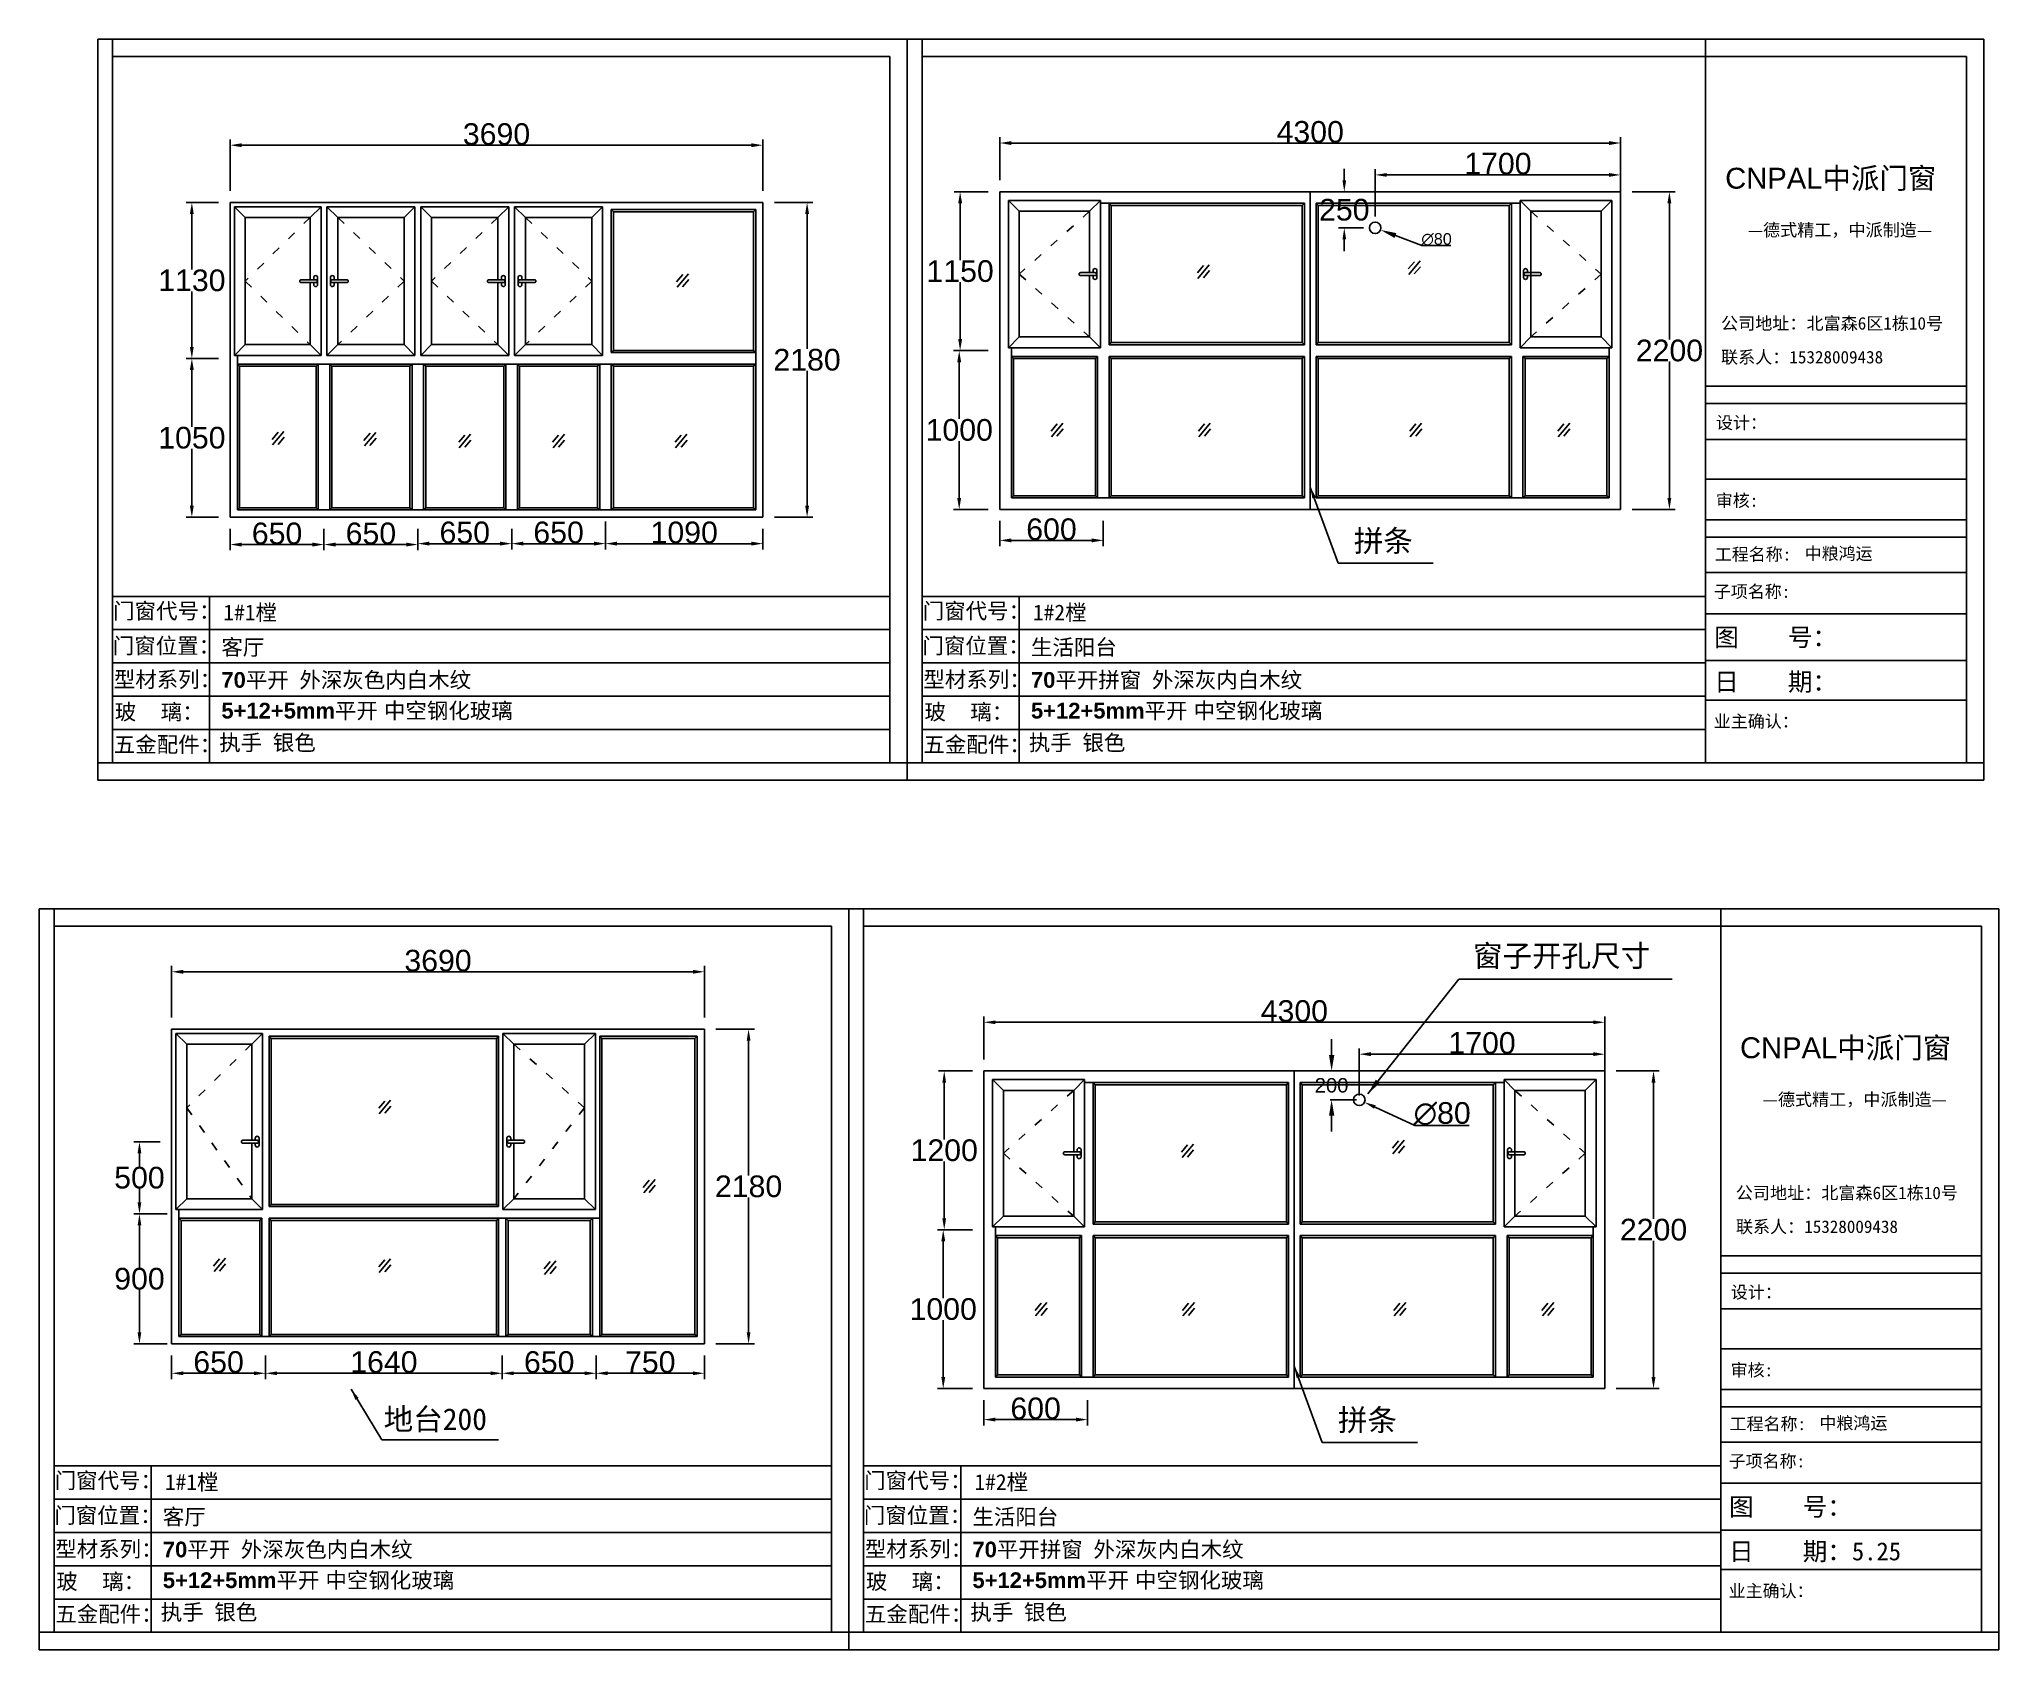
# Model space of a CAD drawing. Header units: inches. Extents: x -138455 to 599497, y -747149 to 13167.
# Drawn here: x 241651 to 255223, y -67881 to -56726 of the extents above; entities that cross this region are included whole.
import ezdxf

# ---------------------------------------------------------------- set-up
doc = ezdxf.new("R2010")
doc.units = ezdxf.units.IN
doc.header["$MEASUREMENT"] = 0
doc.header["$PDMODE"] = 35
doc.header["$PDSIZE"] = -3
doc.linetypes.add('ACAD_ISO03W100', pattern=[30, 12, -18])
doc.layers.add('0 @ 1', color=7, linetype='Continuous')
doc.styles.add('Annotative', font='arialbd.ttf')
doc.styles.add('MtXpl_', font='')
doc.styles.get("Standard").update_dxf_attribs({"font": 'arial.ttf'})
doc.styles.get('MtXpl_').set_extended_font_data('SimSun')
doc.dimstyles.get("Standard").update_dxf_attribs({"dimtxt": 80, "dimasz": 70, "dimexe": 40, "dimexo": 80, "dimgap": 0, "dimtad": 1, "dimtih": 1, "dimtoh": 1, "dimdec": 0, "dimzin": 0, "dimdsep": 46, "dimtxsty": 'Standard', "dimcen": 0.09, "dimadec": 0, "dimazin": 0, "dimtfac": 1, "dimtdec": 0, "dimtofl": 0, "dimtmove": 0, "dimatfit": 3, "dimfxl": 0, "dimtolj": 1, "dimtzin": 0, "dimarcsym": 0})

msp = doc.modelspace()

# ---------------------------------------------------------------- texts
for p in [(253328.2, -57761.2), (253430.8, -63783.7)]:
    msp.add_text('CNPAL', height=144.63).set_placement(p)
at = {"style": 'MtXpl_'}
for s, height, p in [('中派门窗', 144.63, (254001.9, -57761.2)), ('—德式精工，中派制造—', 86.779, (253484.9, -58090.5)), ('公司地址：北富森6区1栋10号', 86.779, (253299.4, -58737.4)), ('联系人：15328009438', 86.779, (253299.4, -58971.5)), ('设计：', 86.24, (253264.6, -59424.9)), ('审核:', 86.24, (253263, -59964)), ('工程名称:', 86.24, (253255.9, -60336.9)), ('中粮鸿运', 86.24, (253878.4, -60331.4)), ('子项名称:', 86.24, (253249.4, -60594.8)), ('图    号：', 124.96, (253252, -60930.4)), ('日    期：', 124.96, (253252, -61239.1)), ('业主确认：', 86.24, (253249.3, -61493.6)), ('中派门窗', 144.63, (254104.6, -63783.7)), ('—德式精工，中派制造—', 86.779, (253587.6, -64113)), ('公司地址：北富森6区1栋10号', 86.779, (253402.1, -64759.9)), ('联系人：15328009438', 86.779, (253402.1, -64994)), ('设计：', 86.24, (253367.2, -65447.4)), ('审核:', 86.24, (253365.7, -65986.5)), ('工程名称:', 86.24, (253358.6, -66359.4)), ('中粮鸿运', 86.24, (253981.1, -66354)), ('子项名称:', 86.24, (253352.1, -66617.3)), ('图    号：', 124.96, (253354.7, -66953)), ('日    期：5.25', 124.962, (253354.7, -67261.6)), ('业主确认：', 86.24, (253352, -67516.1))]:
    msp.add_text(s, height=height, dxfattribs=at).set_placement(p)
at = {"layer": '0 @ 1', "style": 'Annotative'}
for s, p in [('门窗代号：', (242162.8, -60740.5)), ('门窗代号：', (247770.2, -60740.5)), ('门窗位置：', (242160.4, -60981.6)), ('门窗位置：', (247767.9, -60981.6)), ('型材系列：', (242167.3, -61214.8)), ('型材系列：', (247774.7, -61214.8)), ('玻    璃：', (242174.3, -61439.9)), ('玻    璃：', (247781.8, -61439.9)), ('五金配件：', (242167.5, -61665.2)), ('五金配件：', (247774.9, -61665.2)), ('门窗代号：', (241757.4, -66763)), ('门窗代号：', (247364.9, -66763)), ('门窗位置：', (241755.1, -67004.1)), ('门窗位置：', (247362.5, -67004.1)), ('型材系列：', (241761.9, -67237.3)), ('型材系列：', (247369.4, -67237.3)), ('玻    璃：', (241769, -67462.4)), ('玻    璃：', (247376.4, -67462.4)), ('五金配件：', (241762.2, -67687.8)), ('五金配件：', (247369.6, -67687.8))]:
    msp.add_text(s, height=108.96, dxfattribs=at).set_placement(p)
at = {"layer": '0 @ 1', "attachment_point": 1, "style": 'Annotative'}
for s, width, insert, char_height in [('{\\fSimSun|b1|i0|c134|p2;拼条}', 4396.385, (250755.9, -60125.1), 150), ('{\\fSimSun|b1|i0|c134|p2;1#1樘}', 4396.385, (242926.4, -60641.8), 108.956), ('{\\fSimSun|b1|i0|c134|p2;1#2樘}', 4396.385, (248533.9, -60641.8), 108.956), ('{\\fSimSun|b1|i0|c134|p2;客厅}', 4396.385, (242912.3, -60882.9), 108.956), ('{\\fSimSun|b1|i0|c134|p2;生活阳台}', 4396.385, (248519.7, -60882.9), 108.956), ('70{\\fSimSun|b1|i0|c134|p2;平开 外深灰色内白木纹}', 4396.385, (242912.3, -61109.3), 108.956), ('70{\\fSimSun|b1|i0|c134|p2;平开拼窗 外深灰内白木纹}', 4396.385, (248519.7, -61109.3), 108.956), ('5+12+5mm{\\fSimSun|b1|i0|c134|p2;平开} {\\fSimSun|b1|i0|c134|p2;中空钢化玻璃 }', 5972.399, (242912.2, -61322), 108.956), ('5+12+5mm{\\fSimSun|b1|i0|c134|p2;平开} {\\fSimSun|b1|i0|c134|p2;中空钢化玻璃 }', 5972.399, (248519.7, -61322), 108.956), ('{\\fSimSun|b1|i0|c134|p2;执手 银色}', 4396.385, (242897.7, -61543.7), 108.956), ('{\\fSimSun|b1|i0|c134|p2;执手 银色}', 4396.385, (248505.1, -61543.7), 108.956), ('{\\fSimSun|b1|i0|c134|p2;窗子开孔尺寸}', 4396.385, (251581, -62999.5), 150), ('{\\fSimSun|b1|i0|c134|p2;地台200}', 4396.385, (244036.5, -66208.6), 150), ('{\\fSimSun|b1|i0|c134|p2;拼条}', 4396.385, (250645.7, -66214.6), 150), ('{\\fSimSun|b1|i0|c134|p2;1#1樘}', 4396.385, (242521.1, -66664.4), 108.956), ('{\\fSimSun|b1|i0|c134|p2;1#2樘}', 4396.385, (248128.6, -66664.4), 108.956), ('{\\fSimSun|b1|i0|c134|p2;客厅}', 4396.385, (242506.9, -66905.5), 108.956), ('{\\fSimSun|b1|i0|c134|p2;生活阳台}', 4396.385, (248114.4, -66905.5), 108.956), ('70{\\fSimSun|b1|i0|c134|p2;平开 外深灰色内白木纹}', 4396.385, (242506.9, -67131.9), 108.956), ('70{\\fSimSun|b1|i0|c134|p2;平开拼窗 外深灰内白木纹}', 4396.385, (248114.4, -67131.9), 108.956), ('5+12+5mm{\\fSimSun|b1|i0|c134|p2;平开} {\\fSimSun|b1|i0|c134|p2;中空钢化玻璃 }', 5972.399, (242506.9, -67344.6), 108.956), ('5+12+5mm{\\fSimSun|b1|i0|c134|p2;平开} {\\fSimSun|b1|i0|c134|p2;中空钢化玻璃 }', 5972.399, (248114.4, -67344.6), 108.956), ('{\\fSimSun|b1|i0|c134|p2;执手 银色}', 4396.385, (242492.4, -67566.2), 108.956), ('{\\fSimSun|b1|i0|c134|p2;执手 银色}', 4396.385, (248099.8, -67566.2), 108.956)]:
    msp.add_mtext_dynamic_manual_height_columns(s, width=width, gutter_width=903.5, heights=[0], dxfattribs=dict(at, insert=insert, char_height=char_height))

# ---------------------------------------------------------------- blocks, each defined once
blk = doc.blocks.new('*D830')
at = {"color": 0, "lineweight": -2, "transparency": 16777216}
for p, q in [((248304, -57703), (248304, -57405)), ((252604, -57703), (252604, -57405)), ((248384, -57445), (252524, -57445))]:
    blk.add_line(p, q, dxfattribs=at)
at = {"color": 0, "transparency": 16777216}
for points in [[(248384, -57432), (248384, -57459), (248304, -57445)], [(252524, -57432), (252524, -57459), (252604, -57445)]]:
    blk.add_solid(points, dxfattribs=at)
at = {"layer": 'Defpoints', "color": 0, "transparency": 16777216}
for p in [(252604, -57445), (248304, -57783), (252604, -57783)]:
    blk.add_point(p, dxfattribs=at)
at = {"color": 0, "transparency": 16777216, "insert": (250454, -57369), "char_height": 150, "attachment_point": 5}
blk.add_mtext('\\A1;4300', dxfattribs=at)
blk = doc.blocks.new('*D831')
at = {"color": 0, "lineweight": -2, "transparency": 16777216}
for p, q in [((252684, -57783), (252982, -57783)), ((252942, -57863), (252942, -58806)), ((252942, -59903), (252942, -58959)), ((252684, -59983), (252982, -59983))]:
    blk.add_line(p, q, dxfattribs=at)
at = {"color": 0, "transparency": 16777216}
for points in [[(252928, -57863), (252955, -57863), (252942, -57783)], [(252928, -59903), (252955, -59903), (252942, -59983)]]:
    blk.add_solid(points, dxfattribs=at)
at = {"layer": 'Defpoints', "color": 0, "transparency": 16777216}
for p in [(252604, -57783), (252604, -59983), (252942, -59983)]:
    blk.add_point(p, dxfattribs=at)
at = {"color": 0, "transparency": 16777216, "insert": (252942, -58883), "char_height": 150, "attachment_point": 5}
blk.add_mtext('\\A1;2200', dxfattribs=at)
blk = doc.blocks.new('123as')
at = {"color": 0}
for p, q in [((90189, 51387), (90252, 51462)), ((90194, 51330), (90312, 51470)), ((90251, 51335), (90314, 51410))]:
    blk.add_line(p, q, dxfattribs=at)
blk = doc.blocks.new('dzcs')
blk.add_lwpolyline([(142096, -3328), (142196, -3328, 0.414214), (142206, -3318), (142206, -3318, 0.414214), (142196, -3308), (142096, -3308, 0.414214), (142086, -3318), (142086, -3318, 0.414214)], format="xyb", close=True)
blk.add_lwpolyline([(142182, -3328), (142182, -3342, 0.414214), (142196, -3355), (142196, -3355, 0.414214), (142209, -3342), (142209, -3294, 0.414214), (142196, -3280), (142196, -3280, 0.414214), (142182, -3294), (142182, -3308)], format="xyb")
blk = doc.blocks.new('*D851')
at = {"color": 0, "lineweight": -2, "transparency": 16777216}
for p, q in [((246743, -57857), (247009, -57857)), ((246969, -57937), (246969, -58870)), ((246969, -59957), (246969, -59023)), ((246743, -60037), (247009, -60037))]:
    blk.add_line(p, q, dxfattribs=at)
at = {"color": 0, "transparency": 16777216}
for points in [[(246956, -57937), (246983, -57937), (246969, -57857)], [(246956, -59957), (246983, -59957), (246969, -60037)]]:
    blk.add_solid(points, dxfattribs=at)
at = {"layer": 'Defpoints', "color": 0, "transparency": 16777216}
for p in [(246663, -57857), (246663, -60037), (246969, -60037)]:
    blk.add_point(p, dxfattribs=at)
at = {"color": 0, "transparency": 16777216, "insert": (246969, -58947), "char_height": 150, "attachment_point": 5}
blk.add_mtext('\\A1;2180', dxfattribs=at)
blk = doc.blocks.new('*D852')
at = {"color": 0, "lineweight": -2, "transparency": 16777216}
for p, q in [((242893, -58937), (242668, -58937)), ((242708, -59017), (242708, -59410)), ((242708, -59957), (242708, -59563)), ((242893, -60037), (242668, -60037))]:
    blk.add_line(p, q, dxfattribs=at)
at = {"color": 0, "transparency": 16777216}
for points in [[(242694, -59017), (242721, -59017), (242708, -58937)], [(242694, -59957), (242721, -59957), (242708, -60037)]]:
    blk.add_solid(points, dxfattribs=at)
at = {"layer": 'Defpoints', "color": 0, "transparency": 16777216}
for p in [(242973, -58937), (242708, -60037), (242973, -60037)]:
    blk.add_point(p, dxfattribs=at)
at = {"color": 0, "transparency": 16777216, "insert": (242708, -59487), "char_height": 150, "attachment_point": 5}
blk.add_mtext('\\A1;1050', dxfattribs=at)
blk = doc.blocks.new('*D853')
at = {"color": 0, "lineweight": -2, "transparency": 16777216}
for p, q in [((242973, -57777), (242973, -57420)), ((243053, -57460), (246583, -57460)), ((246663, -57777), (246663, -57420))]:
    blk.add_line(p, q, dxfattribs=at)
at = {"color": 0, "transparency": 16777216}
for points in [[(243053, -57447), (243053, -57474), (242973, -57460)], [(246583, -57447), (246583, -57474), (246663, -57460)]]:
    blk.add_solid(points, dxfattribs=at)
at = {"layer": 'Defpoints', "color": 0, "transparency": 16777216}
for p in [(246663, -57460), (242973, -57857), (246663, -57857)]:
    blk.add_point(p, dxfattribs=at)
at = {"color": 0, "transparency": 16777216, "insert": (244818, -57384), "char_height": 150, "attachment_point": 5}
blk.add_mtext('\\A1;3690', dxfattribs=at)
blk = doc.blocks.new('*D832')
at = {"color": 0, "lineweight": -2, "transparency": 16777216}
for p, q in [((248304, -60063), (248304, -60237)), ((249021, -60063), (249021, -60237)), ((248941, -60197), (248384, -60197))]:
    blk.add_line(p, q, dxfattribs=at)
at = {"color": 0, "transparency": 16777216}
for points in [[(248384, -60184), (248384, -60211), (248304, -60197)], [(248941, -60184), (248941, -60211), (249021, -60197)]]:
    blk.add_solid(points, dxfattribs=at)
at = {"layer": 'Defpoints', "color": 0, "transparency": 16777216}
for p in [(248304, -59983), (249021, -59983), (248304, -60197)]:
    blk.add_point(p, dxfattribs=at)
at = {"color": 0, "transparency": 16777216, "insert": (248662, -60121), "char_height": 150, "attachment_point": 5}
blk.add_mtext('\\A1;600', dxfattribs=at)
blk = doc.blocks.new('*D833')
at = {"color": 0, "lineweight": -2, "transparency": 16777216}
for p, q in [((248224, -58883), (247983, -58883)), ((248023, -58963), (248023, -59356)), ((248023, -59903), (248023, -59509)), ((248224, -59983), (247983, -59983))]:
    blk.add_line(p, q, dxfattribs=at)
at = {"color": 0, "transparency": 16777216}
for points in [[(248009, -58963), (248036, -58963), (248023, -58883)], [(248009, -59903), (248036, -59903), (248023, -59983)]]:
    blk.add_solid(points, dxfattribs=at)
at = {"layer": 'Defpoints', "color": 0, "transparency": 16777216}
for p in [(248304, -58883), (248023, -59983), (248304, -59983)]:
    blk.add_point(p, dxfattribs=at)
at = {"color": 0, "transparency": 16777216, "insert": (248023, -59433), "char_height": 150, "attachment_point": 5}
blk.add_mtext('\\A1;1000', dxfattribs=at)
blk = doc.blocks.new('*D854')
at = {"color": 0, "lineweight": -2, "transparency": 16777216}
for p, q in [((248224, -57783), (247989, -57783)), ((248029, -57863), (248029, -58256)), ((248029, -58803), (248029, -58409)), ((248224, -58883), (247989, -58883))]:
    blk.add_line(p, q, dxfattribs=at)
at = {"color": 0, "transparency": 16777216}
for points in [[(248016, -57863), (248043, -57863), (248029, -57783)], [(248016, -58803), (248043, -58803), (248029, -58883)]]:
    blk.add_solid(points, dxfattribs=at)
at = {"layer": 'Defpoints', "color": 0, "transparency": 16777216}
for p in [(248029, -57783), (248304, -57783), (248304, -58883)]:
    blk.add_point(p, dxfattribs=at)
at = {"color": 0, "transparency": 16777216, "insert": (248029, -58333), "char_height": 150, "attachment_point": 5}
blk.add_mtext('\\A1;1150', dxfattribs=at)
blk = doc.blocks.new('*D834')
at = {"color": 0, "lineweight": -2, "transparency": 16777216}
for p, q in [((242893, -57857), (242668, -57857)), ((242708, -57937), (242708, -58320)), ((242708, -58857), (242708, -58473)), ((242813, -58937), (242668, -58937))]:
    blk.add_line(p, q, dxfattribs=at)
at = {"color": 0, "transparency": 16777216}
for points in [[(242694, -57937), (242721, -57937), (242708, -57857)], [(242694, -58857), (242721, -58857), (242708, -58937)]]:
    blk.add_solid(points, dxfattribs=at)
at = {"layer": 'Defpoints', "color": 0, "transparency": 16777216}
for p in [(242708, -57857), (242973, -57857), (242893, -58937)]:
    blk.add_point(p, dxfattribs=at)
at = {"color": 0, "transparency": 16777216, "insert": (242708, -58397), "char_height": 150, "attachment_point": 5}
blk.add_mtext('\\A1;1130', dxfattribs=at)
blk = doc.blocks.new('*D835')
at = {"color": 0, "lineweight": -2, "transparency": 16777216}
for p, q in [((243623, -60117), (243623, -60266)), ((244273, -60117), (244273, -60266)), ((243703, -60226), (244193, -60226))]:
    blk.add_line(p, q, dxfattribs=at)
at = {"color": 0, "transparency": 16777216}
for points in [[(243703, -60213), (243703, -60240), (243623, -60226)], [(244193, -60213), (244193, -60240), (244273, -60226)]]:
    blk.add_solid(points, dxfattribs=at)
at = {"layer": 'Defpoints', "color": 0, "transparency": 16777216}
for p in [(243623, -60037), (244273, -60037), (244273, -60226)]:
    blk.add_point(p, dxfattribs=at)
at = {"color": 0, "transparency": 16777216, "insert": (243948, -60150), "char_height": 150, "attachment_point": 5}
blk.add_mtext('\\A1;650', dxfattribs=at)
blk = doc.blocks.new('*D836')
at = {"color": 0, "lineweight": -2, "transparency": 16777216}
for p, q in [((242973, -60117), (242973, -60266)), ((243623, -60117), (243623, -60266)), ((243543, -60226), (243053, -60226))]:
    blk.add_line(p, q, dxfattribs=at)
at = {"color": 0, "transparency": 16777216}
for points in [[(243053, -60213), (243053, -60240), (242973, -60226)], [(243543, -60213), (243543, -60240), (243623, -60226)]]:
    blk.add_solid(points, dxfattribs=at)
at = {"layer": 'Defpoints', "color": 0, "transparency": 16777216}
for p in [(242973, -60037), (243623, -60037), (242973, -60226)]:
    blk.add_point(p, dxfattribs=at)
at = {"color": 0, "transparency": 16777216, "insert": (243298, -60150), "char_height": 150, "attachment_point": 5}
blk.add_mtext('\\A1;650', dxfattribs=at)
blk = doc.blocks.new('*D837')
at = {"color": 0, "lineweight": -2, "transparency": 16777216}
for p, q in [((244273, -60117), (244273, -60260)), ((244923, -60117), (244923, -60260)), ((244353, -60220), (244843, -60220))]:
    blk.add_line(p, q, dxfattribs=at)
at = {"color": 0, "transparency": 16777216}
for points in [[(244353, -60206), (244353, -60233), (244273, -60220)], [(244843, -60206), (244843, -60233), (244923, -60220)]]:
    blk.add_solid(points, dxfattribs=at)
at = {"layer": 'Defpoints', "color": 0, "transparency": 16777216}
for p in [(244273, -60037), (244923, -60037), (244923, -60220)]:
    blk.add_point(p, dxfattribs=at)
at = {"color": 0, "transparency": 16777216, "insert": (244598, -60143), "char_height": 150, "attachment_point": 5}
blk.add_mtext('\\A1;650', dxfattribs=at)
blk = doc.blocks.new('*D838')
at = {"color": 0, "lineweight": -2, "transparency": 16777216}
for p, q in [((244923, -60117), (244923, -60260)), ((245573, -60067), (245573, -60260)), ((245003, -60220), (245493, -60220))]:
    blk.add_line(p, q, dxfattribs=at)
at = {"color": 0, "transparency": 16777216}
for points in [[(245003, -60206), (245003, -60233), (244923, -60220)], [(245493, -60206), (245493, -60233), (245573, -60220)]]:
    blk.add_solid(points, dxfattribs=at)
at = {"layer": 'Defpoints', "color": 0, "transparency": 16777216}
for p in [(245573, -59987), (244923, -60037), (245573, -60220)]:
    blk.add_point(p, dxfattribs=at)
at = {"color": 0, "transparency": 16777216, "insert": (245248, -60143), "char_height": 150, "attachment_point": 5}
blk.add_mtext('\\A1;650', dxfattribs=at)
blk = doc.blocks.new('*D839')
at = {"color": 0, "lineweight": -2, "transparency": 16777216}
for p, q in [((246663, -60117), (246663, -60260)), ((245573, -60148), (245573, -60260)), ((245653, -60220), (246583, -60220))]:
    blk.add_line(p, q, dxfattribs=at)
at = {"color": 0, "transparency": 16777216}
for points in [[(245653, -60206), (245653, -60233), (245573, -60220)], [(246583, -60206), (246583, -60233), (246663, -60220)]]:
    blk.add_solid(points, dxfattribs=at)
at = {"layer": 'Defpoints', "color": 0, "transparency": 16777216}
for p in [(245573, -60068), (246663, -60037), (246663, -60220)]:
    blk.add_point(p, dxfattribs=at)
at = {"color": 0, "transparency": 16777216, "insert": (246118, -60143), "char_height": 150, "attachment_point": 5}
blk.add_mtext('\\A1;1090', dxfattribs=at)
blk = doc.blocks.new('*D855')
at = {"color": 0, "lineweight": -2, "transparency": 16777216}
for p, q in [((246338, -63582), (246604, -63582)), ((246564, -63662), (246564, -64595)), ((246564, -65682), (246564, -64748)), ((246338, -65762), (246604, -65762))]:
    blk.add_line(p, q, dxfattribs=at)
at = {"color": 0, "transparency": 16777216}
for points in [[(246551, -63662), (246577, -63662), (246564, -63582)], [(246551, -65682), (246577, -65682), (246564, -65762)]]:
    blk.add_solid(points, dxfattribs=at)
at = {"layer": 'Defpoints', "color": 0, "transparency": 16777216}
for p in [(246258, -63582), (246258, -65762), (246564, -65762)]:
    blk.add_point(p, dxfattribs=at)
at = {"color": 0, "transparency": 16777216, "insert": (246564, -64672), "char_height": 150, "attachment_point": 5}
blk.add_mtext('\\A1;2180', dxfattribs=at)
blk = doc.blocks.new('*D856')
at = {"color": 0, "lineweight": -2, "transparency": 16777216}
for p, q in [((242568, -63502), (242568, -63145)), ((242648, -63185), (246178, -63185)), ((246258, -63502), (246258, -63145))]:
    blk.add_line(p, q, dxfattribs=at)
at = {"color": 0, "transparency": 16777216}
for points in [[(242648, -63172), (242648, -63199), (242568, -63185)], [(246178, -63172), (246178, -63199), (246258, -63185)]]:
    blk.add_solid(points, dxfattribs=at)
at = {"layer": 'Defpoints', "color": 0, "transparency": 16777216}
for p in [(246258, -63185), (242568, -63582), (246258, -63582)]:
    blk.add_point(p, dxfattribs=at)
at = {"color": 0, "transparency": 16777216, "insert": (244413, -63109), "char_height": 150, "attachment_point": 5}
blk.add_mtext('\\A1;3690', dxfattribs=at)
blk = doc.blocks.new('*D840')
at = {"color": 0, "lineweight": -2, "transparency": 16777216}
for p, q in [((245508, -65842), (245508, -66006)), ((246258, -65842), (246258, -66006)), ((245588, -65966), (246178, -65966))]:
    blk.add_line(p, q, dxfattribs=at)
at = {"color": 0, "transparency": 16777216}
for points in [[(245588, -65953), (245588, -65979), (245508, -65966)], [(246178, -65953), (246178, -65979), (246258, -65966)]]:
    blk.add_solid(points, dxfattribs=at)
at = {"layer": 'Defpoints', "color": 0, "transparency": 16777216}
for p in [(245508, -65762), (246258, -65762), (246258, -65966)]:
    blk.add_point(p, dxfattribs=at)
at = {"color": 0, "transparency": 16777216, "insert": (245883, -65889), "char_height": 150, "attachment_point": 5}
blk.add_mtext('\\A1;750', dxfattribs=at)
blk = doc.blocks.new('*D841')
at = {"color": 0, "lineweight": -2, "transparency": 16777216}
for p, q in [((244858, -65842), (244858, -66006)), ((244938, -65966), (245428, -65966)), ((245508, -65976), (245508, -66006))]:
    blk.add_line(p, q, dxfattribs=at)
at = {"color": 0, "transparency": 16777216}
for points in [[(244938, -65953), (244938, -65979), (244858, -65966)], [(245428, -65953), (245428, -65979), (245508, -65966)]]:
    blk.add_solid(points, dxfattribs=at)
at = {"layer": 'Defpoints', "color": 0, "transparency": 16777216}
for p in [(244858, -65762), (245508, -65896), (245508, -65966)]:
    blk.add_point(p, dxfattribs=at)
at = {"color": 0, "transparency": 16777216, "insert": (245183, -65889), "char_height": 150, "attachment_point": 5}
blk.add_mtext('\\A1;650', dxfattribs=at)
blk = doc.blocks.new('*D842')
at = {"color": 0, "lineweight": -2, "transparency": 16777216}
for p, q in [((243218, -65922), (243218, -66006)), ((244858, -65922), (244858, -66006)), ((243298, -65966), (244778, -65966))]:
    blk.add_line(p, q, dxfattribs=at)
at = {"color": 0, "transparency": 16777216}
for points in [[(243298, -65953), (243298, -65979), (243218, -65966)], [(244778, -65953), (244778, -65979), (244858, -65966)]]:
    blk.add_solid(points, dxfattribs=at)
at = {"layer": 'Defpoints', "color": 0, "transparency": 16777216}
for p in [(243218, -65842), (244858, -65842), (244858, -65966)]:
    blk.add_point(p, dxfattribs=at)
at = {"color": 0, "transparency": 16777216, "insert": (244038, -65889), "char_height": 150, "attachment_point": 5}
blk.add_mtext('\\A1;1640', dxfattribs=at)
blk = doc.blocks.new('*D843')
at = {"color": 0, "lineweight": -2, "transparency": 16777216}
for p, q in [((242568, -65842), (242568, -66006)), ((243218, -65842), (243218, -66006)), ((242648, -65966), (243138, -65966))]:
    blk.add_line(p, q, dxfattribs=at)
at = {"color": 0, "transparency": 16777216}
for points in [[(242648, -65953), (242648, -65979), (242568, -65966)], [(243138, -65953), (243138, -65979), (243218, -65966)]]:
    blk.add_solid(points, dxfattribs=at)
at = {"layer": 'Defpoints', "color": 0, "transparency": 16777216}
for p in [(242568, -65762), (243218, -65762), (243218, -65966)]:
    blk.add_point(p, dxfattribs=at)
at = {"color": 0, "transparency": 16777216, "insert": (242893, -65889), "char_height": 150, "attachment_point": 5}
blk.add_mtext('\\A1;650', dxfattribs=at)
blk = doc.blocks.new('*D844')
at = {"color": 0, "lineweight": -2, "transparency": 16777216}
for p, q in [((242538, -64862), (242305, -64862)), ((242345, -64942), (242345, -65235)), ((242345, -65682), (242345, -65388)), ((242538, -65762), (242305, -65762))]:
    blk.add_line(p, q, dxfattribs=at)
at = {"color": 0, "transparency": 16777216}
for points in [[(242332, -64942), (242358, -64942), (242345, -64862)], [(242332, -65682), (242358, -65682), (242345, -65762)]]:
    blk.add_solid(points, dxfattribs=at)
at = {"layer": 'Defpoints', "color": 0, "transparency": 16777216}
for p in [(242618, -64862), (242345, -65762), (242618, -65762)]:
    blk.add_point(p, dxfattribs=at)
at = {"color": 0, "transparency": 16777216, "insert": (242345, -65312), "char_height": 150, "attachment_point": 5}
blk.add_mtext('\\A1;900', dxfattribs=at)
blk = doc.blocks.new('*D845')
at = {"color": 0, "lineweight": -2, "transparency": 16777216}
for p, q in [((242488, -64362), (242305, -64362)), ((242345, -64442), (242345, -64535)), ((242345, -64782), (242345, -64688)), ((242488, -64862), (242305, -64862))]:
    blk.add_line(p, q, dxfattribs=at)
at = {"color": 0, "transparency": 16777216}
for points in [[(242332, -64442), (242358, -64442), (242345, -64362)], [(242332, -64782), (242358, -64782), (242345, -64862)]]:
    blk.add_solid(points, dxfattribs=at)
at = {"layer": 'Defpoints', "color": 0, "transparency": 16777216}
for p in [(242568, -64362), (242345, -64862), (242568, -64862)]:
    blk.add_point(p, dxfattribs=at)
at = {"color": 0, "transparency": 16777216, "insert": (242345, -64612), "char_height": 150, "attachment_point": 5}
blk.add_mtext('\\A1;500', dxfattribs=at)
blk = doc.blocks.new('*D857')
at = {"color": 0, "lineweight": -2, "transparency": 16777216}
for p, q in [((250904, -58033), (250904, -58033)), ((250904, -58033), (250904, -58033)), ((251228, -58155), (251044, -58086)), ((251429, -58155), (251228, -58155))]:
    blk.add_line(p, q, dxfattribs=at)
at = {"color": 0, "transparency": 16777216}
blk.add_solid([(251051, -58069), (251038, -58103), (250941, -58047)], dxfattribs=at)
at = {"layer": 'Defpoints', "color": 0, "transparency": 16777216}
for p in [(250867, -58019), (250941, -58047)]:
    blk.add_point(p, dxfattribs=at)
at = {"color": 0, "transparency": 16777216, "insert": (251329, -58112), "char_height": 80, "attachment_point": 5}
blk.add_mtext('\\A1;∅80', dxfattribs=at)
blk = doc.blocks.new('*D858')
at = {"color": 0, "lineweight": -2, "transparency": 16777216}
for p, q in [((250904, -57953), (250904, -57626)), ((250984, -57666), (252524, -57666)), ((252604, -57953), (252604, -57626))]:
    blk.add_line(p, q, dxfattribs=at)
at = {"color": 0, "transparency": 16777216}
for points in [[(250984, -57653), (250984, -57679), (250904, -57666)], [(252524, -57653), (252524, -57679), (252604, -57666)]]:
    blk.add_solid(points, dxfattribs=at)
at = {"layer": 'Defpoints', "color": 0, "transparency": 16777216}
for p in [(252604, -57666), (250904, -58033), (252604, -58033)]:
    blk.add_point(p, dxfattribs=at)
at = {"color": 0, "transparency": 16777216, "insert": (251754, -57589), "char_height": 150, "attachment_point": 5}
blk.add_mtext('\\A1;1700', dxfattribs=at)
blk = doc.blocks.new('*D859')
at = {"color": 0, "lineweight": -2, "transparency": 16777216}
for p, q in [((250690, -57703), (250690, -57623)), ((250824, -57783), (250650, -57783)), ((250824, -58033), (250650, -58033)), ((250690, -58113), (250690, -58193))]:
    blk.add_line(p, q, dxfattribs=at)
at = {"color": 0, "transparency": 16777216}
for points in [[(250677, -57703), (250703, -57703), (250690, -57783)], [(250677, -58113), (250703, -58113), (250690, -58033)]]:
    blk.add_solid(points, dxfattribs=at)
at = {"layer": 'Defpoints', "color": 0, "transparency": 16777216}
for p in [(250690, -57783), (250904, -57783), (250904, -58033)]:
    blk.add_point(p, dxfattribs=at)
at = {"color": 0, "transparency": 16777216, "insert": (250690, -57908), "char_height": 150, "attachment_point": 5}
blk.add_mtext('\\A1;250', dxfattribs=at)
blk = doc.blocks.new('*D846')
at = {"color": 0, "lineweight": -2, "transparency": 16777216}
for p, q in [((248194, -63792), (248194, -63495)), ((252494, -63792), (252494, -63495)), ((248274, -63535), (252414, -63535))]:
    blk.add_line(p, q, dxfattribs=at)
at = {"color": 0, "transparency": 16777216}
for points in [[(248274, -63522), (248274, -63548), (248194, -63535)], [(252414, -63522), (252414, -63548), (252494, -63535)]]:
    blk.add_solid(points, dxfattribs=at)
at = {"layer": 'Defpoints', "color": 0, "transparency": 16777216}
for p in [(252494, -63535), (248194, -63872), (252494, -63872)]:
    blk.add_point(p, dxfattribs=at)
at = {"color": 0, "transparency": 16777216, "insert": (250344, -63458), "char_height": 150, "attachment_point": 5}
blk.add_mtext('\\A1;4300', dxfattribs=at)
blk = doc.blocks.new('*D847')
at = {"color": 0, "lineweight": -2, "transparency": 16777216}
for p, q in [((252574, -63872), (252872, -63872)), ((252832, -63952), (252832, -64896)), ((252832, -65992), (252832, -65049)), ((252574, -66072), (252872, -66072))]:
    blk.add_line(p, q, dxfattribs=at)
at = {"color": 0, "transparency": 16777216}
for points in [[(252818, -63952), (252845, -63952), (252832, -63872)], [(252818, -65992), (252845, -65992), (252832, -66072)]]:
    blk.add_solid(points, dxfattribs=at)
at = {"layer": 'Defpoints', "color": 0, "transparency": 16777216}
for p in [(252494, -63872), (252494, -66072), (252832, -66072)]:
    blk.add_point(p, dxfattribs=at)
at = {"color": 0, "transparency": 16777216, "insert": (252832, -64972), "char_height": 150, "attachment_point": 5}
blk.add_mtext('\\A1;2200', dxfattribs=at)
blk = doc.blocks.new('*D848')
at = {"color": 0, "lineweight": -2, "transparency": 16777216}
for p, q in [((248194, -66152), (248194, -66327)), ((248911, -66152), (248911, -66327)), ((248831, -66287), (248274, -66287))]:
    blk.add_line(p, q, dxfattribs=at)
at = {"color": 0, "transparency": 16777216}
for points in [[(248274, -66273), (248274, -66300), (248194, -66287)], [(248831, -66273), (248831, -66300), (248911, -66287)]]:
    blk.add_solid(points, dxfattribs=at)
at = {"layer": 'Defpoints', "color": 0, "transparency": 16777216}
for p in [(248194, -66072), (248911, -66072), (248194, -66287)]:
    blk.add_point(p, dxfattribs=at)
at = {"color": 0, "transparency": 16777216, "insert": (248552, -66210), "char_height": 150, "attachment_point": 5}
blk.add_mtext('\\A1;600', dxfattribs=at)
blk = doc.blocks.new('*D849')
at = {"color": 0, "lineweight": -2, "transparency": 16777216}
for p, q in [((248114, -64972), (247872, -64972)), ((247912, -65052), (247912, -65446)), ((247912, -65992), (247912, -65599)), ((248114, -66072), (247872, -66072))]:
    blk.add_line(p, q, dxfattribs=at)
at = {"color": 0, "transparency": 16777216}
for points in [[(247899, -65052), (247926, -65052), (247912, -64972)], [(247899, -65992), (247926, -65992), (247912, -66072)]]:
    blk.add_solid(points, dxfattribs=at)
at = {"layer": 'Defpoints', "color": 0, "transparency": 16777216}
for p in [(248194, -64972), (247912, -66072), (248194, -66072)]:
    blk.add_point(p, dxfattribs=at)
at = {"color": 0, "transparency": 16777216, "insert": (247912, -65522), "char_height": 150, "attachment_point": 5}
blk.add_mtext('\\A1;1000', dxfattribs=at)
blk = doc.blocks.new('*D860')
at = {"color": 0, "lineweight": -2, "transparency": 16777216}
for p, q in [((248114, -63872), (247879, -63872)), ((247919, -63952), (247919, -64346)), ((247919, -64892), (247919, -64499)), ((248114, -64972), (247879, -64972))]:
    blk.add_line(p, q, dxfattribs=at)
at = {"color": 0, "transparency": 16777216}
for points in [[(247906, -63952), (247932, -63952), (247919, -63872)], [(247906, -64892), (247932, -64892), (247919, -64972)]]:
    blk.add_solid(points, dxfattribs=at)
at = {"layer": 'Defpoints', "color": 0, "transparency": 16777216}
for p in [(247919, -63872), (248194, -63872), (248194, -64972)]:
    blk.add_point(p, dxfattribs=at)
at = {"color": 0, "transparency": 16777216, "insert": (247919, -64422), "char_height": 150, "attachment_point": 5}
blk.add_mtext('\\A1;1200', dxfattribs=at)
blk = doc.blocks.new('*D861')
at = {"color": 0, "lineweight": -2, "transparency": 16777216}
for p, q in [((250794, -64042), (250794, -63716)), ((250874, -63756), (252414, -63756)), ((252494, -64042), (252494, -63716))]:
    blk.add_line(p, q, dxfattribs=at)
at = {"color": 0, "transparency": 16777216}
for points in [[(250874, -63742), (250874, -63769), (250794, -63756)], [(252414, -63742), (252414, -63769), (252494, -63756)]]:
    blk.add_solid(points, dxfattribs=at)
at = {"layer": 'Defpoints', "color": 0, "transparency": 16777216}
for p in [(252494, -63756), (250794, -64122), (252494, -64122)]:
    blk.add_point(p, dxfattribs=at)
at = {"color": 0, "transparency": 16777216, "insert": (251644, -63679), "char_height": 150, "attachment_point": 5}
blk.add_mtext('\\A1;1700', dxfattribs=at)
blk = doc.blocks.new('*D850')
at = {"color": 0, "lineweight": -2, "transparency": 16777216}
for p, q in [((250602, -63762), (250602, -63652)), ((250774, -63872), (250592, -63872)), ((250774, -64072), (250592, -64072)), ((250602, -64182), (250602, -64292))]:
    blk.add_line(p, q, dxfattribs=at)
at = {"color": 0, "transparency": 16777216}
for points in [[(250584, -63762), (250621, -63762), (250602, -63872)], [(250584, -64182), (250621, -64182), (250602, -64072)]]:
    blk.add_solid(points, dxfattribs=at)
at = {"layer": 'Defpoints', "color": 0, "transparency": 16777216}
for p in [(250602, -63872), (250794, -63872), (250794, -64072)]:
    blk.add_point(p, dxfattribs=at)
at = {"color": 0, "transparency": 16777216, "insert": (250602, -63972), "char_height": 80, "attachment_point": 5}
blk.add_mtext('\\A1;{\\H1.25x;200}', dxfattribs=at)
blk = doc.blocks.new('*D862')
at = {"color": 0, "lineweight": -2, "transparency": 16777216}
for p, q in [((250794, -64072), (250794, -64072)), ((250794, -64072), (250794, -64072)), ((251179, -64249), (250903, -64122)), ((251556, -64249), (251179, -64249))]:
    blk.add_line(p, q, dxfattribs=at)
at = {"color": 0, "transparency": 16777216}
blk.add_solid([(250908, -64110), (250897, -64134), (250830, -64089)], dxfattribs=at)
at = {"layer": 'Defpoints', "color": 0, "transparency": 16777216}
for p in [(250757, -64056), (250830, -64089)]:
    blk.add_point(p, dxfattribs=at)
at = {"color": 0, "transparency": 16777216, "insert": (251368, -64168), "char_height": 150, "attachment_point": 5}
blk.add_mtext('\\A1;∅80', dxfattribs=at)

# ---------------------------------------------------------------- dimensions: what is measured, and where the dimension line sits
for base, p1, p2, picture, middle in [((252604.1, -57445.5), (248304.1, -57782.8), (252604.1, -57782.8), '*D830', (250454.1, -57445.5)), ((252493.9, -63535), (248193.9, -63872.3), (252493.9, -63872.3), '*D846', (250343.9, -63535))]:
    dim = msp.add_linear_dim(base=base, p1=p1, p2=p2, dimstyle='Standard', override={"dimtxt": 150, "dimasz": 80})
    dim.commit()
    dim.dimension.update_dxf_attribs({"geometry": picture, "text_midpoint": middle, "dimtype": 160})
for base, p1, p2, picture, middle in [((246663.2, -57460.4), (242973.2, -57856.6), (246663.2, -57856.6), '*D853', (244818.2, -57383.8)), ((252604.1, -57666.1), (250904.1, -58032.8), (252604.1, -58032.8), '*D858', (251754.1, -57589.5)), ((245573.2, -60219.8), (244923.2, -60036.6), (245573.2, -59986.6), '*D838', (245248.2, -60143.2)), ((242973.2, -60226.5), (243623.2, -60036.6), (242973.2, -60036.6), '*D836', (243298.2, -60149.9)), ((244273.2, -60226.5), (243623.2, -60036.6), (244273.2, -60036.6), '*D835', (243948.2, -60149.9)), ((244923.2, -60219.8), (244273.2, -60036.6), (244923.2, -60036.6), '*D837', (244598.2, -60143.2)), ((246663.2, -60219.8), (245573.2, -60067.5), (246663.2, -60036.6), '*D839', (246118.2, -60143.2)), ((246257.8, -63185.5), (242567.8, -63581.7), (246257.8, -63581.7), '*D856', (244412.8, -63108.8)), ((252493.9, -63755.6), (250793.9, -64122.3), (252493.9, -64122.3), '*D861', (251643.9, -63679)), ((243217.8, -65966), (242567.8, -65761.7), (243217.8, -65761.7), '*D843', (242892.8, -65889.4)), ((244857.8, -65966), (243217.8, -65841.7), (244857.8, -65841.7), '*D842', (244037.8, -65889.4)), ((245507.8, -65966), (244857.8, -65761.7), (245507.8, -65895.7), '*D841', (245182.8, -65889.4)), ((246257.8, -65966), (245507.8, -65761.7), (246257.8, -65761.7), '*D840', (245882.8, -65889.4))]:
    dim = msp.add_linear_dim(base=base, p1=p1, p2=p2, dimstyle='Standard', override={"dimtxt": 150, "dimasz": 80})
    dim.commit()
    dim.dimension.update_dxf_attribs({"geometry": picture, "text_midpoint": middle})
dim = msp.add_linear_dim(base=(250690.1, -57782.8), p1=(250904, -58032.7), p2=(250904, -57782.8), angle=90, dimstyle='Standard', override={"dimtxt": 150, "dimasz": 80})
dim.commit()
dim.dimension.update_dxf_attribs({"geometry": '*D859', "text_midpoint": (250690.1, -57907.8), "dimtype": 160})
for base, p1, p2, text, override, picture, middle in [((248029.2, -57782.8), (248304.1, -58882.8), (248304.1, -57782.8), '1150', {"dimtxt": 150, "dimasz": 80}, '*D854', (248029.2, -58332.8)), ((242707.8, -57856.6), (242893.2, -58936.6), (242973.2, -57856.6), '1130', {"dimtxt": 150, "dimasz": 80}, '*D834', (242707.8, -58396.6)), ((248022.5, -59982.8), (248304.1, -58882.8), (248304.1, -59982.8), '1000', {"dimtxt": 150, "dimasz": 80}, '*D833', (248022.5, -59432.8)), ((242707.8, -60036.6), (242973.2, -58936.6), (242973.2, -60036.6), '1050', {"dimtxt": 150, "dimasz": 80}, '*D852', (242707.8, -59486.6)), ((250602.3, -63872.3), (250793.8, -64072.1), (250793.9, -63872.3), '{\\H1.25x;<>}', {"dimasz": 110, "dimexe": 10, "dimexo": 20}, '*D850', (250602.3, -63972.2)), ((247919, -63872.3), (248193.9, -64972.3), (248193.9, -63872.3), '1200', {"dimtxt": 150, "dimasz": 80}, '*D860', (247919, -64422.3)), ((247912.3, -66072.3), (248193.9, -64972.3), (248193.9, -66072.3), '1000', {"dimtxt": 150, "dimasz": 80}, '*D849', (247912.3, -65522.3))]:
    dim = msp.add_linear_dim(base=base, p1=p1, p2=p2, angle=90, text=text, dimstyle='Standard', override=override)
    dim.commit()
    dim.dimension.update_dxf_attribs({"geometry": picture, "text_midpoint": middle})
for base, p1, p2, picture, middle in [((252941.7, -59982.8), (252604.1, -57782.8), (252604.1, -59982.8), '*D831', (252941.7, -58882.8)), ((246969.5, -60036.6), (246663.2, -57856.6), (246663.2, -60036.6), '*D851', (246969.5, -58946.6)), ((246564.1, -65761.7), (246257.8, -63581.7), (246257.8, -65761.7), '*D855', (246564.1, -64671.7)), ((252831.5, -66072.3), (252493.9, -63872.3), (252493.9, -66072.3), '*D847', (252831.5, -64972.3)), ((242344.8, -64861.7), (242567.8, -64361.7), (242567.8, -64861.7), '*D845', (242344.8, -64611.7)), ((242344.8, -65761.7), (242617.8, -64861.7), (242617.8, -65761.7), '*D844', (242344.8, -65311.7))]:
    dim = msp.add_linear_dim(base=base, p1=p1, p2=p2, angle=90, dimstyle='Standard', override={"dimtxt": 150, "dimasz": 80})
    dim.commit()
    dim.dimension.update_dxf_attribs({"geometry": picture, "text_midpoint": middle})
dim = msp.add_diameter_dim_2p(p1=(250866.6, -58018.7), p2=(250941.5, -58046.9), dimstyle='Standard', override={"dimasz": 110, "dimexe": 10, "dimexo": 20})
dim.commit()
dim.dimension.update_dxf_attribs({"geometry": '*D857', "text_midpoint": (251328.6, -58112)})
for base, p1, p2, picture, middle in [((248304.1, -60197.2), (249020.8, -59982.8), (248304.1, -59982.8), '*D832', (248662.5, -60197.2)), ((248193.9, -66286.7), (248910.6, -66072.3), (248193.9, -66072.3), '*D848', (248552.2, -66286.7))]:
    dim = msp.add_linear_dim(base=base, p1=p1, p2=p2, text='600', dimstyle='Standard', override={"dimtxt": 150, "dimasz": 80})
    dim.commit()
    dim.dimension.update_dxf_attribs({"geometry": picture, "text_midpoint": middle, "dimtype": 160})
dim = msp.add_diameter_dim_2p(p1=(250757.5, -64055.5), p2=(250830.2, -64088.9), dimstyle='Standard', override={"dimtxt": 150, "dimasz": 80})
dim.commit()
dim.dimension.update_dxf_attribs({"geometry": '*D862', "text_midpoint": (251367.7, -64249.2), "dimtype": 163})

# ---------------------------------------------------------------- linework, layer by layer
for p, q in [((247663.3, -56726), (242055.8, -56726)), ((242055.8, -61858.6), (242055.8, -56726)), ((242158.6, -56726), (242158.6, -61737.6)), ((255120.7, -56726), (247663.3, -56726)), ((247663.3, -61858.6), (247663.3, -56726)), ((247663.3, -56726), (247663.3, -61737.6)), ((247663.3, -56726), (247663.3, -61858.6)), ((247766, -56726), (247766, -61737.6)), ((253192.2, -56726), (253192.2, -61737.6)), ((255120.7, -56726), (255120.7, -61737.6)), ((255120.7, -56726), (255120.7, -61858.6)), ((242158.6, -56846.5), (247542.7, -56846.5)), ((247542.7, -56846.5), (247542.7, -61737.6)), ((247766, -56846.5), (255000.1, -56846.5)), ((255000.1, -56846.5), (255000.1, -61737.6)), ((252604.1, -57782.8), (248304.1, -57782.8)), ((248304.1, -57782.8), (248304.1, -59982.8)), ((250454.1, -57782.8), (250454.1, -58922.8)), ((252604.1, -59982.8), (252604.1, -57782.8)), ((246663.2, -57856.6), (242973.2, -57856.6)), ((242973.2, -57856.6), (242973.2, -60036.6)), ((243603.2, -57886.6), (243003.2, -57886.6)), ((243003.2, -57886.6), (243003.2, -58916.6)), ((243078.2, -57961.6), (243003.2, -57886.6)), ((243528.2, -57961.6), (243603.2, -57886.6)), ((243603.2, -57886.6), (243603.2, -58916.6)), ((244253.2, -57886.6), (243643.2, -57886.6)), ((243643.2, -57886.6), (243643.2, -58916.6)), ((243718.2, -57961.6), (243643.2, -57886.6)), ((244178.2, -57961.6), (244253.2, -57886.6)), ((244253.2, -57886.6), (244253.2, -58916.6)), ((244903.2, -57886.6), (244293.2, -57886.6)), ((244293.2, -57886.6), (244293.2, -58916.6)), ((244368.2, -57961.6), (244293.2, -57886.6)), ((244828.2, -57961.6), (244903.2, -57886.6)), ((244903.2, -57886.6), (244903.2, -58916.6)), ((245553.2, -57886.6), (244943.2, -57886.6)), ((244943.2, -57886.6), (244943.2, -58916.6)), ((245018.2, -57961.6), (244943.2, -57886.6)), ((245478.2, -57961.6), (245553.2, -57886.6)), ((245553.2, -57886.6), (245553.2, -58916.6)), ((246613.2, -57906.6), (245613.2, -57906.6)), ((245613.2, -57906.6), (245613.2, -58896.6)), ((245628.2, -57921.6), (245613.2, -57906.6)), ((246598.2, -57921.6), (245628.2, -57921.6)), ((245628.2, -57921.6), (245628.2, -58881.6)), ((246598.2, -57921.6), (246613.2, -57906.6)), ((246598.2, -58881.6), (246598.2, -57921.6)), ((246613.2, -59986.6), (246613.2, -57906.6)), ((246663.2, -60036.6), (246663.2, -57856.6)), ((249000.8, -57842.8), (248364.1, -57842.8)), ((248364.1, -57842.8), (248364.1, -58862.8)), ((248439.1, -57917.8), (248364.1, -57842.8)), ((248925.8, -57917.8), (248439.1, -57917.8)), ((248439.1, -57917.8), (248439.1, -58787.8)), ((248925.8, -57917.8), (249000.8, -57842.8)), ((248925.8, -57917.8), (248925.8, -58342.8)), ((249000.8, -57842.8), (249000.8, -58862.8)), ((250414.1, -57862.8), (249000.8, -57862.8)), ((249060.8, -58842.8), (249060.8, -57862.8)), ((249075.8, -57877.8), (249060.8, -57862.8)), ((250399.1, -57877.8), (249075.8, -57877.8)), ((249075.8, -58827.8), (249075.8, -57877.8)), ((250399.1, -57877.8), (250414.1, -57862.8)), ((250399.1, -57877.8), (250399.1, -58827.8)), ((250414.1, -57862.8), (250414.1, -58842.8)), ((251907.5, -57862.8), (250494.1, -57862.8)), ((250494.1, -57862.8), (250494.1, -58842.8)), ((250509.1, -57877.8), (250494.1, -57862.8)), ((251832.5, -57877.8), (250509.1, -57877.8)), ((250509.1, -57877.8), (250509.1, -58827.8)), ((251832.5, -57877.8), (251847.5, -57862.8)), ((251832.5, -58827.8), (251832.5, -57877.8)), ((251847.5, -58842.8), (251847.5, -57862.8)), ((251907.5, -57842.8), (252544.1, -57842.8)), ((251907.5, -57842.8), (251907.5, -58862.8)), ((251982.5, -57917.8), (251907.5, -57842.8)), ((251982.5, -57917.8), (252469.1, -57917.8)), ((251982.5, -57917.8), (251982.5, -58787.8)), ((252469.1, -57917.8), (252544.1, -57842.8)), ((252469.1, -57917.8), (252469.1, -58787.8)), ((252544.1, -57842.8), (252544.1, -58862.8)), ((243528.2, -57961.6), (243078.2, -57961.6)), ((243078.2, -57961.6), (243078.2, -58841.6)), ((243528.2, -57961.6), (243528.2, -58391.6)), ((244178.2, -57961.6), (243718.2, -57961.6)), ((243718.2, -57961.6), (243718.2, -58391.6)), ((244178.2, -57961.6), (244178.2, -58841.6)), ((244828.2, -57961.6), (244368.2, -57961.6)), ((244368.2, -57961.6), (244368.2, -58841.6)), ((244828.2, -57961.6), (244828.2, -58391.6)), ((245478.2, -57961.6), (245018.2, -57961.6)), ((245018.2, -57961.6), (245018.2, -58391.6)), ((245478.2, -57961.6), (245478.2, -58841.6)), ((248925.8, -58362.8), (248925.8, -58787.8)), ((243528.2, -58411.6), (243528.2, -58841.6)), ((243718.2, -58411.6), (243718.2, -58841.6)), ((244828.2, -58411.6), (244828.2, -58841.6)), ((245018.2, -58411.6), (245018.2, -58841.6)), ((243078.2, -58841.6), (243003.2, -58916.6)), ((243078.2, -58841.6), (243528.2, -58841.6)), ((243528.2, -58841.6), (243603.2, -58916.6)), ((243718.2, -58841.6), (243643.2, -58916.6)), ((243718.2, -58841.6), (244178.2, -58841.6)), ((244178.2, -58841.6), (244253.2, -58916.6)), ((244368.2, -58841.6), (244293.2, -58916.6)), ((244368.2, -58841.6), (244828.2, -58841.6)), ((244828.2, -58841.6), (244903.2, -58916.6)), ((245018.2, -58841.6), (244943.2, -58916.6)), ((245018.2, -58841.6), (245478.2, -58841.6)), ((245478.2, -58841.6), (245553.2, -58916.6)), ((245628.2, -58881.6), (245613.2, -58896.6)), ((245613.2, -58896.6), (246613.2, -58896.6)), ((245628.2, -58881.6), (246598.2, -58881.6)), ((246598.2, -58881.6), (246613.2, -58896.6)), ((248364.1, -58862.8), (248439.1, -58787.8)), ((248364.1, -58862.8), (249000.8, -58862.8)), ((248384.1, -58862.8), (248384.1, -59902.8)), ((248439.1, -58787.8), (248925.8, -58787.8)), ((248925.8, -58787.8), (249000.8, -58862.8)), ((249075.8, -58827.8), (249060.8, -58842.8)), ((249060.8, -58842.8), (250414.1, -58842.8)), ((249075.8, -58827.8), (250399.1, -58827.8)), ((250399.1, -58827.8), (250414.1, -58842.8)), ((250509.1, -58827.8), (250494.1, -58842.8)), ((250494.1, -58842.8), (251847.5, -58842.8)), ((250509.1, -58827.8), (251832.5, -58827.8)), ((251832.5, -58827.8), (251847.5, -58842.8)), ((251982.5, -58787.8), (251907.5, -58862.8)), ((252544.1, -58862.8), (251907.5, -58862.8)), ((252469.1, -58787.8), (251982.5, -58787.8)), ((252544.1, -58862.8), (252469.1, -58787.8)), ((252524.1, -59902.8), (252524.1, -58862.8)), ((243003.2, -58916.6), (243603.2, -58916.6)), ((243023.2, -58916.6), (243023.2, -59986.6)), ((243023.2, -58976.6), (246613.2, -58976.6)), ((243038.2, -58991.6), (243023.2, -58976.6)), ((243038.2, -58991.6), (243038.2, -59971.6)), ((243038.2, -58991.6), (243568.2, -58991.6)), ((243568.2, -58991.6), (243583.2, -58976.6)), ((243568.2, -58991.6), (243568.2, -59971.6)), ((243583.2, -58976.6), (243583.2, -59986.6)), ((243643.2, -58916.6), (244253.2, -58916.6)), ((243663.2, -58976.6), (243663.2, -59986.6)), ((243678.2, -58991.6), (243663.2, -58976.6)), ((243678.2, -58991.6), (243678.2, -59971.6)), ((243678.2, -58991.6), (244218.2, -58991.6)), ((244218.2, -58991.6), (244233.2, -58976.6)), ((244218.2, -58991.6), (244218.2, -59971.6)), ((244233.2, -58976.6), (244233.2, -59986.6)), ((244293.2, -58916.6), (244903.2, -58916.6)), ((244313.2, -58976.6), (244313.2, -59986.6)), ((244328.2, -58991.6), (244313.2, -58976.6)), ((244328.2, -58991.6), (244328.2, -59971.6)), ((244328.2, -58991.6), (244868.2, -58991.6)), ((244868.2, -58991.6), (244883.2, -58976.6)), ((244868.2, -58991.6), (244868.2, -59971.6)), ((244883.2, -58976.6), (244883.2, -59986.6)), ((244943.2, -58916.6), (245553.2, -58916.6)), ((244963.2, -58976.6), (244963.2, -59986.6)), ((244978.2, -58991.6), (244963.2, -58976.6)), ((244978.2, -58991.6), (244978.2, -59971.6)), ((244978.2, -58991.6), (245518.2, -58991.6)), ((245518.2, -58991.6), (245533.2, -58976.6)), ((245518.2, -58991.6), (245518.2, -59971.6)), ((245533.2, -58976.6), (245533.2, -59986.6)), ((245613.2, -58976.6), (245613.2, -59986.6)), ((245628.2, -58991.6), (245613.2, -58976.6)), ((245628.2, -58991.6), (246598.2, -58991.6)), ((245628.2, -58991.6), (245628.2, -59971.6)), ((245628.2, -58991.6), (246598.2, -58991.6)), ((246598.2, -58991.6), (246613.2, -58976.6)), ((246598.2, -59971.6), (246598.2, -58991.6)), ((248384.1, -58922.8), (248980.8, -58922.8)), ((248399.1, -58937.8), (248384.1, -58922.8)), ((248399.1, -58937.8), (248965.8, -58937.8)), ((248399.1, -58937.8), (248399.1, -59887.8)), ((248965.8, -58937.8), (248980.8, -58922.8)), ((248965.8, -58937.8), (248965.8, -59887.8)), ((248980.8, -58922.8), (248980.8, -59902.8)), ((249060.8, -58922.8), (250414.1, -58922.8)), ((249060.8, -58922.8), (249060.8, -59902.8)), ((249075.8, -58937.8), (249060.8, -58922.8)), ((249075.8, -58937.8), (249682.5, -58937.8)), ((249075.8, -58937.8), (249075.8, -59887.8)), ((249682.5, -58937.8), (250399.1, -58937.8)), ((250399.1, -58937.8), (250414.1, -58922.8)), ((250399.1, -58937.8), (250399.1, -59887.8)), ((250414.1, -58922.8), (250414.1, -59902.8)), ((250454.1, -58922.8), (250454.1, -59982.8)), ((250494.1, -58922.8), (251847.5, -58922.8)), ((250494.1, -58922.8), (250494.1, -59902.8)), ((250509.1, -58937.8), (250494.1, -58922.8)), ((250509.1, -58937.8), (251225.8, -58937.8)), ((250509.1, -58937.8), (250509.1, -59887.8)), ((251225.8, -58937.8), (251832.5, -58937.8)), ((251832.5, -58937.8), (251847.5, -58922.8)), ((251832.5, -58937.8), (251832.5, -59887.8)), ((251847.5, -58922.8), (251847.5, -59902.8)), ((251927.5, -58922.8), (252524.1, -58922.8)), ((251927.5, -58922.8), (251927.5, -59902.8)), ((251942.5, -58937.8), (251927.5, -58922.8)), ((251942.5, -58937.8), (252509.1, -58937.8)), ((251942.5, -58937.8), (251942.5, -59887.8)), ((252509.1, -58937.8), (252524.1, -58922.8)), ((252509.1, -59887.8), (252509.1, -58937.8)), ((253192.2, -59128.9), (255000.1, -59128.9)), ((253192.2, -59249.5), (255000.1, -59249.5)), ((253192.2, -59498), (255000.1, -59498)), ((253192.2, -59774.4), (255000.1, -59774.4)), ((243038.2, -59971.6), (243023.2, -59986.6)), ((243023.2, -59986.6), (246613.2, -59986.6)), ((243038.2, -59971.6), (243568.2, -59971.6)), ((243568.2, -59971.6), (243583.2, -59986.6)), ((243678.2, -59971.6), (243663.2, -59986.6)), ((243678.2, -59971.6), (244218.2, -59971.6)), ((244218.2, -59971.6), (244233.2, -59986.6)), ((244328.2, -59971.6), (244313.2, -59986.6)), ((244328.2, -59971.6), (244868.2, -59971.6)), ((244868.2, -59971.6), (244883.2, -59986.6)), ((244978.2, -59971.6), (244963.2, -59986.6)), ((244978.2, -59971.6), (245518.2, -59971.6)), ((245518.2, -59971.6), (245533.2, -59986.6)), ((245628.2, -59971.6), (245613.2, -59986.6)), ((245628.2, -59971.6), (246598.2, -59971.6)), ((245628.2, -59971.6), (246598.2, -59971.6)), ((246598.2, -59971.6), (246613.2, -59986.6)), ((248304.1, -59982.8), (252604.1, -59982.8)), ((248384.1, -59902.8), (248399.1, -59887.8)), ((248384.1, -59902.8), (250414.1, -59902.8)), ((248399.1, -59887.8), (248965.8, -59887.8)), ((248965.8, -59887.8), (248980.8, -59902.8)), ((249060.8, -59902.8), (249075.8, -59887.8)), ((249075.8, -59887.8), (249682.5, -59887.8)), ((249682.5, -59887.8), (250399.1, -59887.8)), ((250399.1, -59887.8), (250414.1, -59902.8)), ((250509.1, -59887.8), (250494.1, -59902.8)), ((250494.1, -59902.8), (252524.1, -59902.8)), ((250509.1, -59887.8), (251832.5, -59887.8)), ((251832.5, -59887.8), (251847.5, -59902.8)), ((251942.5, -59887.8), (251927.5, -59902.8)), ((251942.5, -59887.8), (252509.1, -59887.8)), ((252509.1, -59887.8), (252524.1, -59902.8)), ((242973.2, -60036.6), (246663.2, -60036.6)), ((253192.2, -60055.1), (255000.1, -60055.1)), ((253192.2, -60175.7), (255000.1, -60175.7)), ((253192.2, -60419.4), (255000.1, -60419.4)), ((242158.6, -60585.1), (247542.7, -60585.1)), ((242831.1, -60585.1), (242831.1, -61737.6)), ((247766, -60585.1), (253192.2, -60585.1)), ((248438.5, -60585.1), (248438.5, -61737.6)), ((253192.2, -60705.1), (255000.1, -60705.1)), ((242158.6, -60815.6), (247542.7, -60815.6)), ((247766, -60815.6), (253192.2, -60815.6)), ((242158.6, -61046.1), (247542.7, -61046.1)), ((247766, -61046.1), (253192.2, -61046.1)), ((253192.2, -61029.5), (255000.1, -61029.5)), ((242158.6, -61276.6), (247542.7, -61276.6)), ((247766, -61276.6), (253192.2, -61276.6)), ((253192.2, -61302.9), (255000.1, -61302.9)), ((242158.6, -61507.1), (247542.7, -61507.1)), ((247766, -61507.1), (253192.2, -61507.1)), ((242055.8, -61737.6), (247663.3, -61737.6)), ((247663.3, -61737.6), (255120.7, -61737.6)), ((242055.8, -61858.6), (247663.3, -61858.6)), ((247663.3, -61858.6), (255120.7, -61858.6)), ((247257.9, -62748.5), (241650.5, -62748.5)), ((241650.5, -67881.2), (241650.5, -62748.5)), ((241753.2, -62748.5), (241753.2, -67760.1)), ((255223.3, -62748.5), (247257.9, -62748.5)), ((247257.9, -67881.2), (247257.9, -62748.5)), ((247257.9, -62748.5), (247257.9, -67760.1)), ((247257.9, -62748.5), (247257.9, -67881.2)), ((247360.7, -62748.5), (247360.7, -67760.1)), ((253297.3, -62748.5), (253297.3, -67760.1)), ((255223.3, -62748.5), (255223.3, -67760.1)), ((255223.3, -62748.5), (255223.3, -67881.2)), ((241753.2, -62869.1), (247137.4, -62869.1)), ((247137.4, -62869.1), (247137.4, -67760.1)), ((247360.7, -62869.1), (255102.8, -62869.1)), ((255102.8, -62869.1), (255102.8, -67760.1)), ((246257.8, -63581.7), (242567.8, -63581.7)), ((242567.8, -63581.7), (242567.8, -65761.7)), ((243197.8, -63611.7), (242597.8, -63611.7)), ((242597.8, -63611.7), (242597.8, -64831.7)), ((242672.8, -63686.7), (242597.8, -63611.7)), ((243122.8, -63686.7), (243197.8, -63611.7)), ((243197.8, -63611.7), (243197.8, -64831.7)), ((243242.8, -63631.7), (243242.8, -64811.7)), ((243257.8, -63646.7), (243242.8, -63631.7)), ((244832.8, -63631.7), (243242.8, -63631.7)), ((244817.8, -63646.7), (243257.8, -63646.7)), ((243257.8, -63646.7), (243257.8, -64796.7)), ((244817.8, -63646.7), (244832.8, -63631.7)), ((244817.8, -64796.7), (244817.8, -63646.7)), ((244832.8, -64811.7), (244832.8, -63631.7)), ((245502.8, -63611.7), (244862.8, -63611.7)), ((244862.8, -64831.7), (244862.8, -63611.7)), ((244937.8, -63686.7), (244862.8, -63611.7)), ((245427.8, -63686.7), (245502.8, -63611.7)), ((245502.8, -64831.7), (245502.8, -63611.7)), ((245532.8, -64891.7), (245532.8, -63631.7)), ((246207.8, -63631.7), (245532.8, -63631.7)), ((245547.8, -63646.7), (245532.8, -63631.7)), ((245547.8, -65696.7), (245547.8, -63646.7)), ((246192.8, -63646.7), (245547.8, -63646.7)), ((246192.8, -63646.7), (246207.8, -63631.7)), ((246192.8, -65696.7), (246192.8, -63646.7)), ((246207.8, -65711.7), (246207.8, -63631.7)), ((246257.8, -65761.7), (246257.8, -63581.7)), ((243122.8, -63686.7), (242672.8, -63686.7)), ((242672.8, -63686.7), (242672.8, -64756.7)), ((243122.8, -63686.7), (243122.8, -64136.7)), ((243122.8, -63686.7), (243122.8, -64351.7)), ((245427.8, -63686.7), (244937.8, -63686.7)), ((244937.8, -64351.7), (244937.8, -63686.7)), ((244937.8, -64251.7), (244937.8, -63686.7)), ((244937.8, -64116.7), (244937.8, -63686.7)), ((245427.8, -64756.7), (245427.8, -63686.7)), ((252493.9, -63872.3), (248193.9, -63872.3)), ((248193.9, -63872.3), (248193.9, -66072.3)), ((250343.9, -63872.3), (250343.9, -65012.3)), ((252493.9, -66072.3), (252493.9, -63872.3)), ((248890.6, -63932.3), (248253.9, -63932.3)), ((248253.9, -63932.3), (248253.9, -64952.3)), ((248328.9, -64007.3), (248253.9, -63932.3)), ((248815.6, -64007.3), (248328.9, -64007.3)), ((248328.9, -64007.3), (248328.9, -64877.3)), ((248815.6, -64007.3), (248890.6, -63932.3)), ((248815.6, -64007.3), (248815.6, -64432.3)), ((248890.6, -63932.3), (248890.6, -64952.3)), ((250303.9, -63952.3), (248890.6, -63952.3)), ((248950.6, -64932.3), (248950.6, -63952.3)), ((248965.6, -63967.3), (248950.6, -63952.3)), ((250288.9, -63967.3), (248965.6, -63967.3)), ((248965.6, -64917.3), (248965.6, -63967.3)), ((250288.9, -63967.3), (250303.9, -63952.3)), ((250288.9, -63967.3), (250288.9, -64917.3)), ((250303.9, -63952.3), (250303.9, -64932.3)), ((251797.2, -63952.3), (250383.9, -63952.3)), ((250383.9, -63952.3), (250383.9, -64932.3)), ((250398.9, -63967.3), (250383.9, -63952.3)), ((251722.2, -63967.3), (250398.9, -63967.3)), ((250398.9, -63967.3), (250398.9, -64917.3)), ((251722.2, -63967.3), (251737.2, -63952.3)), ((251722.2, -64917.3), (251722.2, -63967.3)), ((251737.2, -64932.3), (251737.2, -63952.3)), ((251797.2, -63932.3), (252433.9, -63932.3)), ((251797.2, -63932.3), (251797.2, -64952.3)), ((251872.2, -64007.3), (251797.2, -63932.3)), ((251872.2, -64007.3), (252358.9, -64007.3)), ((251872.2, -64007.3), (251872.2, -64877.3)), ((252358.9, -64007.3), (252433.9, -63932.3)), ((252358.9, -64007.3), (252358.9, -64877.3)), ((252433.9, -63932.3), (252433.9, -64952.3)), ((243122.8, -64136.7), (243122.8, -64251.7)), ((243122.8, -64371.7), (243122.8, -64756.7)), ((244937.8, -64756.7), (244937.8, -64371.7)), ((248815.6, -64452.3), (248815.6, -64877.3)), ((242672.8, -64756.7), (242597.8, -64831.7)), ((242597.8, -64831.7), (243197.8, -64831.7)), ((242617.8, -64831.7), (242617.8, -65711.7)), ((242672.8, -64756.7), (243122.8, -64756.7)), ((243122.8, -64756.7), (243197.8, -64831.7)), ((243257.8, -64796.7), (243242.8, -64811.7)), ((243242.8, -64811.7), (244832.8, -64811.7)), ((243257.8, -64796.7), (244817.8, -64796.7)), ((244817.8, -64796.7), (244832.8, -64811.7)), ((244937.8, -64756.7), (244862.8, -64831.7)), ((244862.8, -64831.7), (245502.8, -64831.7)), ((244937.8, -64756.7), (245427.8, -64756.7)), ((245427.8, -64756.7), (245502.8, -64831.7)), ((248253.9, -64952.3), (248328.9, -64877.3)), ((248328.9, -64877.3), (248815.6, -64877.3)), ((248815.6, -64877.3), (248890.6, -64952.3)), ((251872.2, -64877.3), (251797.2, -64952.3)), ((252358.9, -64877.3), (251872.2, -64877.3)), ((252433.9, -64952.3), (252358.9, -64877.3)), ((242617.8, -64891.7), (243192.8, -64891.7)), ((242632.8, -64906.7), (242617.8, -64891.7)), ((242632.8, -64906.7), (242632.8, -65696.7)), ((242632.8, -64906.7), (243177.8, -64906.7)), ((243177.8, -64906.7), (243192.8, -64891.7)), ((243177.8, -64906.7), (243177.8, -65696.7)), ((243192.8, -64891.7), (243192.8, -65711.7)), ((243242.8, -64891.7), (245532.8, -64891.7)), ((243257.8, -64906.7), (243242.8, -64891.7)), ((243242.8, -64891.7), (243242.8, -65711.7)), ((243257.8, -64906.7), (244817.8, -64906.7)), ((243257.8, -64906.7), (243257.8, -65696.7)), ((244817.8, -64906.7), (244832.8, -64891.7)), ((244817.8, -65696.7), (244817.8, -64906.7)), ((244832.8, -65711.7), (244832.8, -64891.7)), ((244882.8, -65711.7), (244882.8, -64891.7)), ((244897.8, -64906.7), (244882.8, -64891.7)), ((244897.8, -64906.7), (245467.8, -64906.7)), ((244897.8, -65696.7), (244897.8, -64906.7)), ((245467.8, -64906.7), (245482.8, -64891.7)), ((245467.8, -65696.7), (245467.8, -64906.7)), ((245482.8, -65711.7), (245482.8, -64891.7)), ((245532.8, -65711.7), (245532.8, -64891.7)), ((248253.9, -64952.3), (248890.6, -64952.3)), ((248273.9, -64952.3), (248273.9, -65992.3)), ((248273.9, -65012.3), (248870.6, -65012.3)), ((248288.9, -65027.3), (248273.9, -65012.3)), ((248855.6, -65027.3), (248870.6, -65012.3)), ((248870.6, -65012.3), (248870.6, -65992.3)), ((248965.6, -64917.3), (248950.6, -64932.3)), ((248950.6, -64932.3), (250303.9, -64932.3)), ((248950.6, -65012.3), (250303.9, -65012.3)), ((248950.6, -65012.3), (248950.6, -65992.3)), ((248965.6, -65027.3), (248950.6, -65012.3)), ((248965.6, -64917.3), (250288.9, -64917.3)), ((250288.9, -64917.3), (250303.9, -64932.3)), ((250288.9, -65027.3), (250303.9, -65012.3)), ((250303.9, -65012.3), (250303.9, -65992.3)), ((250343.9, -65012.3), (250343.9, -66072.3)), ((250398.9, -64917.3), (250383.9, -64932.3)), ((250383.9, -64932.3), (251737.2, -64932.3)), ((250383.9, -65012.3), (251737.2, -65012.3)), ((250383.9, -65012.3), (250383.9, -65992.3)), ((250398.9, -65027.3), (250383.9, -65012.3)), ((250398.9, -64917.3), (251722.2, -64917.3)), ((251722.2, -64917.3), (251737.2, -64932.3)), ((251722.2, -65027.3), (251737.2, -65012.3)), ((251737.2, -65012.3), (251737.2, -65992.3)), ((252433.9, -64952.3), (251797.2, -64952.3)), ((251817.2, -65012.3), (252413.9, -65012.3)), ((251817.2, -65012.3), (251817.2, -65992.3)), ((251832.2, -65027.3), (251817.2, -65012.3)), ((252398.9, -65027.3), (252413.9, -65012.3)), ((252413.9, -65992.3), (252413.9, -64952.3)), ((248288.9, -65027.3), (248855.6, -65027.3)), ((248288.9, -65027.3), (248288.9, -65977.3)), ((248855.6, -65027.3), (248855.6, -65977.3)), ((248965.6, -65027.3), (249572.2, -65027.3)), ((248965.6, -65027.3), (248965.6, -65977.3)), ((249572.2, -65027.3), (250288.9, -65027.3)), ((250288.9, -65027.3), (250288.9, -65977.3)), ((250398.9, -65027.3), (251115.6, -65027.3)), ((250398.9, -65027.3), (250398.9, -65977.3)), ((251115.6, -65027.3), (251722.2, -65027.3)), ((251722.2, -65027.3), (251722.2, -65977.3)), ((251832.2, -65027.3), (252398.9, -65027.3)), ((251832.2, -65027.3), (251832.2, -65977.3)), ((252398.9, -65977.3), (252398.9, -65027.3)), ((253297.3, -65151.5), (255102.8, -65151.5)), ((253297.3, -65272), (255102.8, -65272)), ((253297.3, -65520.6), (255102.8, -65520.6)), ((242567.8, -65761.7), (246257.8, -65761.7)), ((242632.8, -65696.7), (242617.8, -65711.7)), ((242617.8, -65711.7), (246207.8, -65711.7)), ((242632.8, -65696.7), (243177.8, -65696.7)), ((243177.8, -65696.7), (243192.8, -65711.7)), ((243257.8, -65696.7), (243242.8, -65711.7)), ((243257.8, -65696.7), (244817.8, -65696.7)), ((244817.8, -65696.7), (244832.8, -65711.7)), ((244897.8, -65696.7), (244882.8, -65711.7)), ((244897.8, -65696.7), (245467.8, -65696.7)), ((245467.8, -65696.7), (245482.8, -65711.7)), ((245532.8, -65711.7), (245547.8, -65696.7)), ((245547.8, -65696.7), (246192.8, -65696.7)), ((246192.8, -65696.7), (246207.8, -65711.7)), ((253297.3, -65796.9), (255102.8, -65796.9)), ((248193.9, -66072.3), (252493.9, -66072.3)), ((248273.9, -65992.3), (248288.9, -65977.3)), ((248273.9, -65992.3), (250303.9, -65992.3)), ((248288.9, -65977.3), (248855.6, -65977.3)), ((248855.6, -65977.3), (248870.6, -65992.3)), ((248950.6, -65992.3), (248965.6, -65977.3)), ((248965.6, -65977.3), (249572.2, -65977.3)), ((249572.2, -65977.3), (250288.9, -65977.3)), ((250288.9, -65977.3), (250303.9, -65992.3)), ((250398.9, -65977.3), (250383.9, -65992.3)), ((250383.9, -65992.3), (252413.9, -65992.3)), ((250398.9, -65977.3), (251722.2, -65977.3)), ((251722.2, -65977.3), (251737.2, -65992.3)), ((251832.2, -65977.3), (251817.2, -65992.3)), ((251832.2, -65977.3), (252398.9, -65977.3)), ((252398.9, -65977.3), (252413.9, -65992.3)), ((253297.3, -66077.7), (255102.8, -66077.7)), ((253297.3, -66198.2), (255102.8, -66198.2)), ((253297.3, -66442), (255102.8, -66442)), ((241753.2, -66607.7), (247137.4, -66607.7)), ((242425.8, -66607.7), (242425.8, -67760.1)), ((247360.7, -66607.7), (253297.3, -66607.7)), ((248033.2, -66607.7), (248033.2, -67760.1)), ((253297.3, -66727.7), (255102.8, -66727.7)), ((241753.2, -66838.2), (247137.4, -66838.2)), ((247360.7, -66838.2), (253297.3, -66838.2)), ((241753.2, -67068.6), (247137.4, -67068.6)), ((247360.7, -67068.6), (253297.3, -67068.6)), ((253297.3, -67052.1), (255102.8, -67052.1)), ((241753.2, -67299.1), (247137.4, -67299.1)), ((247360.7, -67299.1), (253297.3, -67299.1)), ((253297.3, -67325.4), (255102.8, -67325.4)), ((241753.2, -67529.6), (247137.4, -67529.6)), ((247360.7, -67529.6), (253297.3, -67529.6)), ((241650.5, -67760.1), (247257.9, -67760.1)), ((247257.9, -67760.1), (255223.3, -67760.1)), ((241650.5, -67881.2), (247257.9, -67881.2)), ((247257.9, -67881.2), (255223.3, -67881.2))]:
    msp.add_line(p, q)
at = {"linetype": 'ACAD_ISO03W100', "ltscale": 5}
for points in [[(248925.8, -57917.8), (248439.1, -58352.8), (248925.8, -58787.8)], [(251982.5, -57917.8), (252469.1, -58352.8), (251982.5, -58787.8)], [(243526.7, -57961.6), (243078.2, -58401.6), (243528.2, -58841.6)], [(243719.6, -57961.6), (244178.2, -58401.6), (243718.2, -58841.6)], [(244826.7, -57961.6), (244368.2, -58401.6), (244828.2, -58841.6)], [(245019.6, -57961.6), (245478.2, -58401.6), (245018.2, -58841.6)], [(243121.4, -63686.7), (242672.8, -64126.7), (243122.8, -64756.7)], [(244937.8, -63686.7), (245427.8, -64126.7), (244937.8, -64756.7)], [(248815.6, -64007.3), (248328.9, -64442.3), (248815.6, -64877.3)], [(251872.2, -64007.3), (252358.9, -64442.3), (251872.2, -64877.3)]]:
    msp.add_lwpolyline(points, dxfattribs=at)
for centre in [(250904, -58032.8), (250793.8, -64072.2)]:
    msp.add_circle(centre, 40)

# ---------------------------------------------------------------- block references
at = {"xscale": 0.6684526412304121, "yscale": 0.6684526412304121, "zscale": 0.6684526412304121}
for p in [(185778.6, -92755.9), (189385.8, -92694.3), (190846.2, -92667.1), (182976.6, -93847.9), (188371.6, -93790.7), (189392.5, -93790.7), (190856.1, -93790.7), (191881.7, -93790.7), (183613.1, -93854.4), (184269.6, -93867.4), (184919.1, -93867.4), (185768.1, -93867.4), (183715.5, -98480.1), (189275.5, -98783.8), (190736, -98756.6), (185547.2, -99028), (182571.3, -99572.9), (183715.5, -99579.4), (184860, -99592.4), (188261.4, -99880.2), (189282.3, -99880.2), (190745.8, -99880.2), (191771.4, -99880.2)]:
    msp.add_blockref('123as', p, dxfattribs=at)
for p in [(106767.6, -55035), (101369.9, -55083.8), (102669.9, -55083.8), (100964.6, -61043.9), (106657.4, -61124.5)]:
    msp.add_blockref('dzcs', p)
at = {"xscale": -1}
for p in [(394140.7, -55035), (385876.4, -55083.8), (387176.4, -55083.8), (387098.8, -61043.9), (394030.4, -61124.5)]:
    msp.add_blockref('dzcs', p, dxfattribs=at)

msp.set_redraw_order([(e.dxf.handle, doc.entitydb.next_handle()) for e in msp.query("TEXT MTEXT ATTDEF DIMENSION ARC_DIMENSION")])  # texts and dimensions are drawn at this point

# ---------------------------------------------------------------- leaders
for points, override in [([(250454.1, -59827.7), (250647.1, -60356.1), (251306.5, -60356.1)], {"dimtxt": 150, "dimasz": 80, "dimgap": 0, "dimtad": 0}), ([(250854, -64029.8), (251483.8, -63235.4), (252960.8, -63235.4)], {"dimasz": 110, "dimexe": 10, "dimexo": 20, "dimgap": 0, "dimtad": 0}), ([(250343.9, -65917.2), (250536.9, -66445.6), (251196.3, -66445.6)], {"dimtxt": 150, "dimasz": 80, "dimgap": 0, "dimtad": 0}), ([(243810.3, -66075.2), (244024.3, -66427.2), (244831.3, -66427.2)], {"dimtxt": 150, "dimasz": 80, "dimgap": 0, "dimtad": 0})]:
    msp.add_leader(points, dimstyle='Standard', override=override)

doc.saveas('drawing.dxf')
